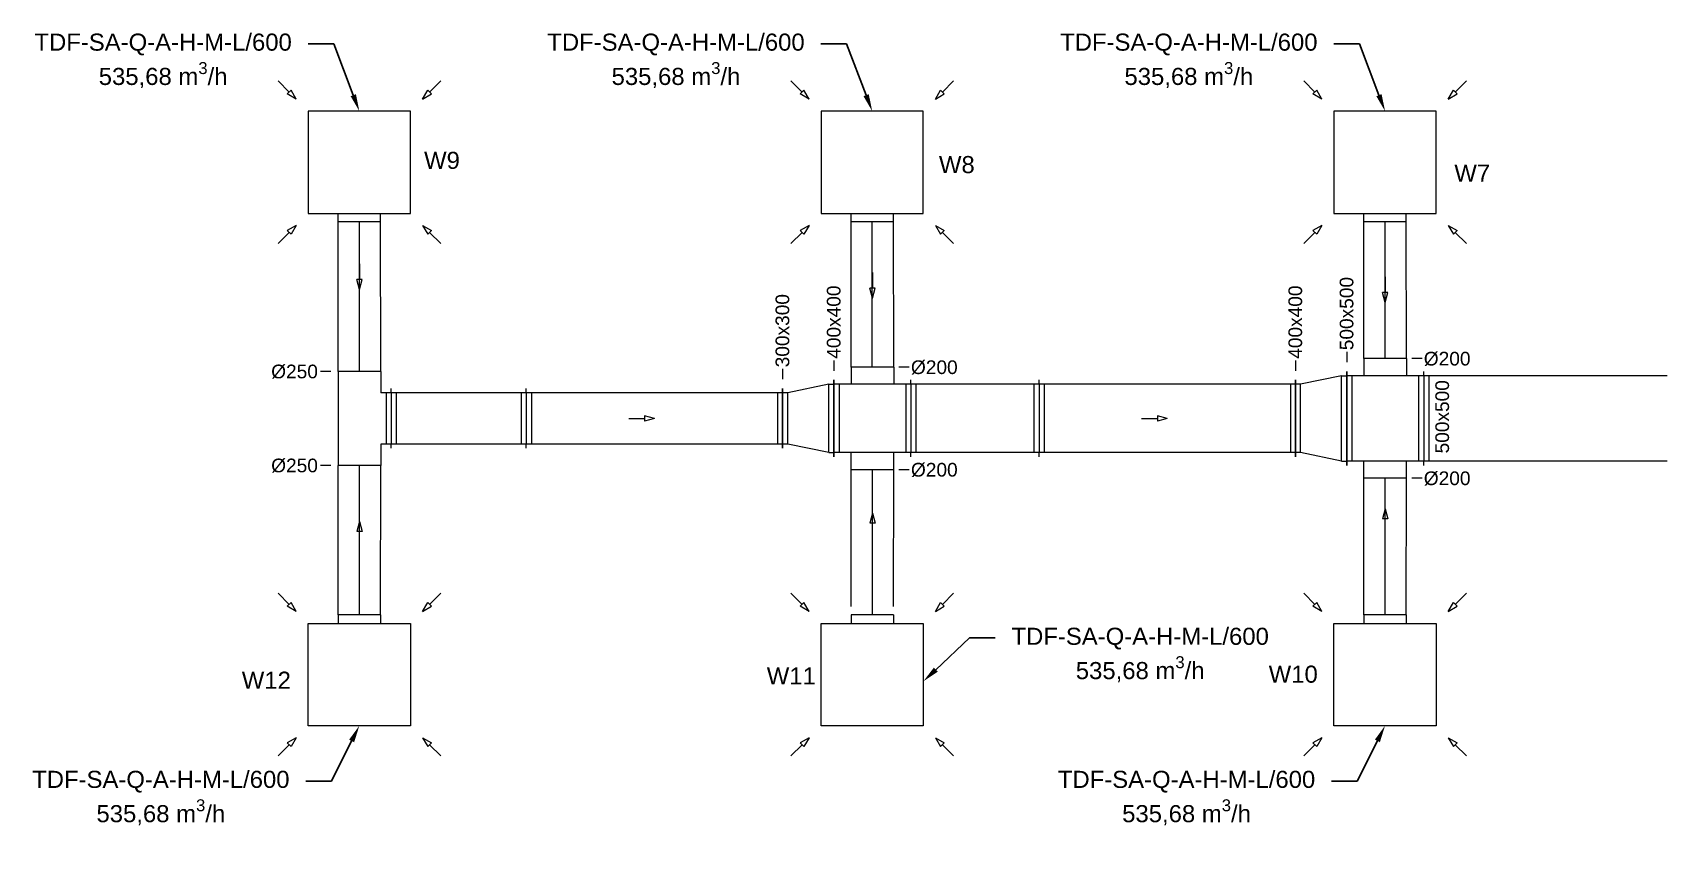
# Model space of a CAD drawing. Header units: millimetres. Extents: x 59762 to 60194, y -87842 to -87548.
# Drawn here: x 59943.16 to 59952.72, y -87738.57 to -87733.79 of the extents above; entities that cross this region are included whole.
import ezdxf
from ezdxf import colors
from ezdxf.entities.mleader import LeaderData, LeaderLine
from ezdxf.math import Vec2, Vec3

# ---------------------------------------------------------------- set-up
doc = ezdxf.new("R2010")
doc.units = ezdxf.units.MM
doc.linetypes.add('JIS_02_1.2', pattern=[2.5, 1.25, -1.25])
doc.linetypes.add('KRESKAKROPKA', pattern=[25.4, 12.7, -6.35, 0, -6.35])
for name, color, linetype, lineweight in [('kanały', 7, 'Continuous', 20), ('nawi. strzałki', 150, 'Continuous', 20), ('wymiary', 7, 'Continuous', 13), ('wyw opis', 30, 'Continuous', 20)]:
    doc.layers.add(name, color=color, linetype=linetype, lineweight=lineweight)
doc.layers.add('osie', color=7, linetype='JIS_02_1.2', lineweight=5, transparency=0.7)
doc.styles.add('styl1', font='arial.ttf', dxfattribs={"height": 0.08})
doc.linetypes.add('ZYGZAK', pattern='A,0.00254,-5.08,[131,ltypeshp.shx,S=5.08,R=0,X=-5.08,Y=0],-10.16,[131,ltypeshp.shx,S=5.08,R=180,X=5.08,Y=0],-5.08', length=20.32254)

msp = doc.modelspace()

# ---------------------------------------------------------------- texts
at = {"layer": 'wymiary', "color": 7, "ltscale": 20, "char_height": 0.08, "attachment_point": 7, "rotation": 90, "style": 'styl1'}
for s, insert in [('500x500', (59950.88556, -87735.643514)), ('300x300', (59947.58556, -87735.743514)), ('400x400', (59947.88556, -87735.693514)), ('400x400', (59950.58556, -87735.693514))]:
    msp.add_mtext_dynamic_manual_height_columns(s, width=0.44264358, gutter_width=1, heights=[0], dxfattribs=dict(at, insert=insert))
at = {"layer": 'wymiary', "color": 7, "ltscale": 20, "char_height": 0.08, "attachment_point": 1, "style": 'styl1'}
for s, insert in [('%%C250', (59944.554049, -87735.727854)), ('%%C200', (59948.296384, -87735.702854)), ('%%C200', (59951.296384, -87735.652854)), ('%%C250', (59944.554049, -87736.277854)), ('%%C200', (59948.296384, -87736.302854)), ('%%C200', (59951.296384, -87736.352854))]:
    msp.add_mtext_dynamic_manual_height_columns(s, width=0.44264358, gutter_width=1, heights=[0], dxfattribs=dict(at, insert=insert))
at = {"layer": 'wymiary', "ltscale": 20, "insert": (59951.363949, -87736.247342), "char_height": 0.08, "attachment_point": 1, "rotation": 90, "style": 'styl1'}
msp.add_mtext_dynamic_manual_height_columns('500x500', width=0.44264358, gutter_width=1, heights=[0], dxfattribs=at)
at = {"layer": 'wyw opis', "color": 7, "ltscale": 20, "char_height": 0.1, "attachment_point": 1, "style": 'styl1'}
for s, insert in [('W9', (59945.448406, -87734.482188)), ('W8', (59948.460139, -87734.507188)), ('W7', (59951.47504, -87734.557188)), ('W12', (59944.382189, -87737.524481)), ('W11', (59947.453099, -87737.499481)), ('W10', (59950.389083, -87737.489169))]:
    msp.add_mtext_dynamic_manual_height_columns(s, width=0.2, gutter_width=1, heights=[0], dxfattribs=dict(at, insert=insert))

# ---------------------------------------------------------------- linework, layer by layer
at = {"layer": 'kanały'}
for p, q in [((59945.368847, -87734.244567), (59944.770847, -87734.244567)), ((59944.770847, -87734.244567), (59944.770847, -87734.842567)), ((59945.368847, -87734.842567), (59945.368847, -87734.244567)), ((59948.368847, -87734.244567), (59947.770847, -87734.244567)), ((59947.770847, -87734.244567), (59947.770847, -87734.842567)), ((59948.368847, -87734.842567), (59948.368847, -87734.244567)), ((59951.368847, -87734.244567), (59950.770847, -87734.244567)), ((59950.770847, -87734.244567), (59950.770847, -87734.842567)), ((59951.368847, -87734.842567), (59951.368847, -87734.244567)), ((59944.770847, -87734.842567), (59945.368847, -87734.842567)), ((59944.945847, -87734.892567), (59944.945847, -87734.842567)), ((59945.193847, -87734.892567), (59945.193847, -87734.842567)), ((59947.770847, -87734.842567), (59948.368847, -87734.842567)), ((59947.945847, -87734.892567), (59947.945847, -87734.842567)), ((59948.193847, -87734.892567), (59948.193847, -87734.842567)), ((59950.770847, -87734.842567), (59951.368847, -87734.842567)), ((59950.945847, -87734.892567), (59950.945847, -87734.842567)), ((59951.193847, -87734.892567), (59951.193847, -87734.842567)), ((59945.193847, -87734.892567), (59944.945847, -87734.892567)), ((59948.193847, -87734.892567), (59947.945847, -87734.892567)), ((59951.193847, -87734.892567), (59950.945847, -87734.892567)), ((59944.945847, -87735.767567), (59944.945847, -87736.317567)), ((59945.195847, -87735.767567), (59944.945847, -87735.767567)), ((59945.195847, -87735.767567), (59945.195847, -87735.892567)), ((59945.255847, -87735.892567), (59945.195847, -87735.892567)), ((59945.255847, -87736.192567), (59945.195847, -87736.192567)), ((59945.195847, -87736.192567), (59945.195847, -87736.317567)), ((59945.195847, -87736.317567), (59944.945847, -87736.317567)), ((59944.770847, -87737.840567), (59944.770847, -87737.242567)), ((59944.770847, -87737.242567), (59945.368847, -87737.242567)), ((59945.193847, -87737.192567), (59944.945847, -87737.192567)), ((59944.945847, -87737.192567), (59944.945847, -87737.242567)), ((59945.193847, -87737.192567), (59945.193847, -87737.242567)), ((59945.368847, -87737.242567), (59945.368847, -87737.840567)), ((59947.770847, -87737.840567), (59947.770847, -87737.242567)), ((59947.770847, -87737.242567), (59948.368847, -87737.242567)), ((59948.193847, -87737.192567), (59947.945847, -87737.192567)), ((59947.945847, -87737.192567), (59947.945847, -87737.242567)), ((59948.193847, -87737.192567), (59948.193847, -87737.242567)), ((59948.368847, -87737.242567), (59948.368847, -87737.840567)), ((59950.770847, -87737.840567), (59950.770847, -87737.242567)), ((59950.770847, -87737.242567), (59951.368847, -87737.242567)), ((59951.193847, -87737.192567), (59950.945847, -87737.192567)), ((59950.945847, -87737.192567), (59950.945847, -87737.242567)), ((59951.193847, -87737.192567), (59951.193847, -87737.242567)), ((59951.368847, -87737.242567), (59951.368847, -87737.840567)), ((59945.368847, -87737.840567), (59944.770847, -87737.840567)), ((59948.368847, -87737.840567), (59947.770847, -87737.840567)), ((59951.368847, -87737.840567), (59950.770847, -87737.840567))]:
    msp.add_line(p, q, dxfattribs=at)
at = {"layer": 'kanały', "linetype": 'ZYGZAK', "ltscale": 0.1}
for p, q in [((59944.945847, -87735.767567), (59944.945847, -87734.892567)), ((59945.195847, -87735.767567), (59945.193847, -87734.892567)), ((59947.945847, -87735.742567), (59947.945847, -87734.892567)), ((59948.195847, -87735.742567), (59948.193847, -87734.892567)), ((59950.945847, -87735.692567), (59950.945847, -87734.892567)), ((59951.195847, -87735.692567), (59951.193847, -87734.892567)), ((59944.945847, -87737.192567), (59944.945847, -87736.317567)), ((59945.193847, -87737.192567), (59945.195847, -87736.317567)), ((59947.945847, -87737.142567), (59947.945847, -87736.342567)), ((59948.193847, -87737.142567), (59948.195847, -87736.342567)), ((59950.945847, -87737.192567), (59950.945847, -87736.392567)), ((59951.193847, -87737.192567), (59951.195847, -87736.392567))]:
    msp.add_line(p, q, dxfattribs=at)
at = {"layer": 'kanały', "ltscale": 20}
for p, q in [((59951.195847, -87735.692567), (59950.945847, -87735.692567)), ((59950.945847, -87735.692567), (59950.945847, -87735.792567)), ((59951.195847, -87735.692567), (59951.195847, -87735.792567)), ((59947.845847, -87735.842567), (59947.845847, -87735.817567)), ((59947.845847, -87735.817567), (59947.845847, -87735.842567)), ((59948.195847, -87735.742567), (59947.945847, -87735.742567)), ((59947.945847, -87735.742567), (59947.945847, -87735.842567)), ((59948.195847, -87735.742567), (59948.195847, -87735.842567)), ((59948.295847, -87735.842567), (59948.295847, -87735.817567)), ((59948.295847, -87735.842567), (59948.295847, -87735.817567)), ((59949.045847, -87735.842567), (59949.045847, -87735.817567)), ((59949.045847, -87735.842567), (59949.045847, -87735.817567)), ((59950.545847, -87735.817567), (59950.545847, -87735.842567)), ((59950.545847, -87735.842567), (59950.545847, -87735.817567)), ((59950.815847, -87735.792567), (59950.575847, -87735.842567)), ((59950.815847, -87736.292567), (59950.815847, -87735.792567)), ((59950.815847, -87735.792567), (59950.845847, -87735.792567)), ((59950.845847, -87735.792567), (59950.845847, -87735.767567)), ((59950.845847, -87735.767567), (59950.845847, -87735.792567)), ((59950.845847, -87735.792567), (59950.845847, -87736.292567)), ((59951.295847, -87735.792567), (59950.845847, -87735.792567)), ((59950.845847, -87736.292567), (59950.845847, -87735.792567)), ((59950.875847, -87735.792567), (59950.875847, -87736.292567)), ((59951.265847, -87735.792567), (59951.265847, -87736.292567)), ((59951.295847, -87735.792567), (59951.295847, -87735.767567)), ((59951.295847, -87735.792567), (59951.295847, -87735.767567)), ((59951.295847, -87735.792567), (59951.295847, -87736.292567)), ((59952.720847, -87735.792567), (59951.295847, -87735.792567)), ((59951.295847, -87735.792567), (59951.295847, -87736.292567)), ((59951.325847, -87735.792567), (59951.325847, -87736.292567)), ((59945.225847, -87735.892567), (59945.225847, -87736.192567)), ((59945.255847, -87735.892567), (59945.255847, -87735.867567)), ((59945.255847, -87735.892567), (59945.255847, -87735.867567)), ((59946.045847, -87735.892567), (59945.255847, -87735.892567)), ((59945.255847, -87735.892567), (59945.255847, -87736.192567)), ((59945.255847, -87735.892567), (59945.255847, -87736.192567)), ((59945.285847, -87735.892567), (59945.285847, -87736.192567)), ((59946.015847, -87735.892567), (59946.015847, -87736.192567)), ((59946.045847, -87735.892567), (59946.045847, -87735.867567)), ((59946.045847, -87735.892567), (59946.045847, -87735.867567)), ((59947.545847, -87735.892567), (59946.045847, -87735.892567)), ((59946.045847, -87735.892567), (59946.045847, -87736.192567)), ((59946.045847, -87735.892567), (59946.045847, -87736.192567)), ((59946.075847, -87735.892567), (59946.075847, -87736.192567)), ((59947.515847, -87735.892567), (59947.515847, -87736.192567)), ((59947.545847, -87735.867567), (59947.545847, -87735.892567)), ((59947.545847, -87735.892567), (59947.545847, -87735.867567)), ((59947.545847, -87736.192567), (59947.545847, -87735.892567)), ((59947.575847, -87735.892567), (59947.545847, -87735.892567)), ((59947.545847, -87735.892567), (59947.545847, -87736.192567)), ((59947.815847, -87735.842567), (59947.575847, -87735.892567)), ((59947.575847, -87736.192567), (59947.575847, -87735.892567)), ((59947.815847, -87736.242567), (59947.815847, -87735.842567)), ((59947.815847, -87735.842567), (59947.845847, -87735.842567)), ((59947.845847, -87735.842567), (59947.845847, -87736.242567)), ((59948.295847, -87735.842567), (59947.845847, -87735.842567)), ((59947.845847, -87736.242567), (59947.845847, -87735.842567)), ((59947.875847, -87735.842567), (59947.875847, -87736.242567)), ((59948.265847, -87735.842567), (59948.265847, -87736.242567)), ((59948.295847, -87735.842567), (59948.295847, -87736.242567)), ((59949.045847, -87735.842567), (59948.295847, -87735.842567)), ((59948.295847, -87735.842567), (59948.295847, -87736.242567)), ((59948.325847, -87735.842567), (59948.325847, -87736.242567)), ((59949.015847, -87735.842567), (59949.015847, -87736.242567)), ((59950.545847, -87735.842567), (59949.045847, -87735.842567)), ((59949.045847, -87735.842567), (59949.045847, -87736.242567)), ((59949.045847, -87735.842567), (59949.045847, -87736.242567)), ((59949.075847, -87735.842567), (59949.075847, -87736.242567)), ((59950.515847, -87735.842567), (59950.515847, -87736.242567)), ((59950.545847, -87736.242567), (59950.545847, -87735.842567)), ((59950.575847, -87735.842567), (59950.545847, -87735.842567)), ((59950.545847, -87735.842567), (59950.545847, -87736.242567)), ((59950.575847, -87736.242567), (59950.575847, -87735.842567)), ((59946.045847, -87736.192567), (59945.255847, -87736.192567)), ((59945.255847, -87736.217567), (59945.255847, -87736.192567)), ((59945.255847, -87736.217567), (59945.255847, -87736.192567)), ((59947.545847, -87736.192567), (59946.045847, -87736.192567)), ((59946.045847, -87736.217567), (59946.045847, -87736.192567)), ((59946.045847, -87736.217567), (59946.045847, -87736.192567)), ((59947.545847, -87736.192567), (59947.545847, -87736.217567)), ((59947.575847, -87736.192567), (59947.545847, -87736.192567)), ((59947.545847, -87736.217567), (59947.545847, -87736.192567)), ((59947.815847, -87736.242567), (59947.575847, -87736.192567)), ((59947.815847, -87736.242567), (59947.845847, -87736.242567)), ((59947.845847, -87736.267567), (59947.845847, -87736.242567)), ((59948.295847, -87736.242567), (59947.845847, -87736.242567)), ((59947.845847, -87736.242567), (59947.845847, -87736.267567)), ((59947.945847, -87736.342567), (59947.945847, -87736.242567)), ((59948.195847, -87736.342567), (59948.195847, -87736.242567)), ((59948.295847, -87736.267567), (59948.295847, -87736.242567)), ((59949.045847, -87736.242567), (59948.295847, -87736.242567)), ((59948.295847, -87736.267567), (59948.295847, -87736.242567)), ((59950.545847, -87736.242567), (59949.045847, -87736.242567)), ((59949.045847, -87736.267567), (59949.045847, -87736.242567)), ((59949.045847, -87736.267567), (59949.045847, -87736.242567)), ((59950.545847, -87736.242567), (59950.545847, -87736.267567)), ((59950.575847, -87736.242567), (59950.545847, -87736.242567)), ((59950.545847, -87736.267567), (59950.545847, -87736.242567)), ((59950.815847, -87736.292567), (59950.575847, -87736.242567)), ((59950.815847, -87736.292567), (59950.845847, -87736.292567)), ((59950.845847, -87736.317567), (59950.845847, -87736.292567)), ((59951.295847, -87736.292567), (59950.845847, -87736.292567)), ((59950.845847, -87736.292567), (59950.845847, -87736.317567)), ((59950.945847, -87736.392567), (59950.945847, -87736.292567)), ((59951.195847, -87736.392567), (59951.195847, -87736.292567)), ((59951.295847, -87736.317567), (59951.295847, -87736.292567)), ((59952.720847, -87736.292567), (59951.295847, -87736.292567)), ((59951.295847, -87736.317567), (59951.295847, -87736.292567)), ((59948.195847, -87736.342567), (59947.945847, -87736.342567)), ((59951.195847, -87736.392567), (59950.945847, -87736.392567))]:
    msp.add_line(p, q, dxfattribs=at)
at = {"layer": 'nawi. strzałki', "color": 7, "ltscale": 20}
for p, q in [((59944.59407, -87734.06779), (59944.659156, -87734.132876)), ((59945.545624, -87734.06779), (59945.480539, -87734.132876)), ((59947.59407, -87734.06779), (59947.659156, -87734.132876)), ((59948.545624, -87734.06779), (59948.480539, -87734.132876)), ((59950.59407, -87734.06779), (59950.659156, -87734.132876)), ((59951.545624, -87734.06779), (59951.480539, -87734.132876)), ((59944.648175, -87734.143856), (59944.670136, -87734.121895)), ((59944.700136, -87734.173856), (59944.648175, -87734.143856)), ((59944.700136, -87734.173856), (59944.670136, -87734.121895)), ((59945.439558, -87734.173856), (59945.469558, -87734.121895)), ((59945.439558, -87734.173856), (59945.491519, -87734.143856)), ((59945.469558, -87734.121895), (59945.491519, -87734.143856)), ((59947.648175, -87734.143856), (59947.670136, -87734.121895)), ((59947.700136, -87734.173856), (59947.648175, -87734.143856)), ((59947.700136, -87734.173856), (59947.670136, -87734.121895)), ((59948.439558, -87734.173856), (59948.469558, -87734.121895)), ((59948.439558, -87734.173856), (59948.491519, -87734.143856)), ((59948.469558, -87734.121895), (59948.491519, -87734.143856)), ((59950.648175, -87734.143856), (59950.670136, -87734.121895)), ((59950.700136, -87734.173856), (59950.648175, -87734.143856)), ((59950.700136, -87734.173856), (59950.670136, -87734.121895)), ((59951.439558, -87734.173856), (59951.469558, -87734.121895)), ((59951.439558, -87734.173856), (59951.491519, -87734.143856)), ((59951.469558, -87734.121895), (59951.491519, -87734.143856)), ((59944.59407, -87735.019344), (59944.659156, -87734.954258)), ((59944.700136, -87734.913278), (59944.648175, -87734.943278)), ((59944.670136, -87734.965239), (59944.648175, -87734.943278)), ((59944.700136, -87734.913278), (59944.670136, -87734.965239)), ((59945.439558, -87734.913278), (59945.469558, -87734.965239)), ((59945.439558, -87734.913278), (59945.491519, -87734.943278)), ((59945.491519, -87734.943278), (59945.469558, -87734.965239)), ((59945.545624, -87735.019344), (59945.480539, -87734.954258)), ((59947.59407, -87735.019344), (59947.659156, -87734.954258)), ((59947.700136, -87734.913278), (59947.648175, -87734.943278)), ((59947.670136, -87734.965239), (59947.648175, -87734.943278)), ((59947.700136, -87734.913278), (59947.670136, -87734.965239)), ((59948.439558, -87734.913278), (59948.469558, -87734.965239)), ((59948.439558, -87734.913278), (59948.491519, -87734.943278)), ((59948.491519, -87734.943278), (59948.469558, -87734.965239)), ((59948.545624, -87735.019344), (59948.480539, -87734.954258)), ((59950.59407, -87735.019344), (59950.659156, -87734.954258)), ((59950.700136, -87734.913278), (59950.648175, -87734.943278)), ((59950.670136, -87734.965239), (59950.648175, -87734.943278)), ((59950.700136, -87734.913278), (59950.670136, -87734.965239)), ((59951.439558, -87734.913278), (59951.469558, -87734.965239)), ((59951.439558, -87734.913278), (59951.491519, -87734.943278)), ((59951.491519, -87734.943278), (59951.469558, -87734.965239)), ((59951.545624, -87735.019344), (59951.480539, -87734.954258)), ((59945.070847, -87735.13839), (59945.070847, -87735.230435)), ((59945.070847, -87735.28839), (59945.055318, -87735.230435)), ((59945.086376, -87735.230435), (59945.055318, -87735.230435)), ((59945.070847, -87735.28839), (59945.086376, -87735.230435)), ((59948.070847, -87735.18839), (59948.070847, -87735.280435)), ((59951.070847, -87735.21339), (59951.070847, -87735.305435)), ((59948.070847, -87735.33839), (59948.055318, -87735.280435)), ((59948.086376, -87735.280435), (59948.055318, -87735.280435)), ((59948.070847, -87735.33839), (59948.086376, -87735.280435)), ((59951.070847, -87735.36339), (59951.055318, -87735.305435)), ((59951.086376, -87735.305435), (59951.055318, -87735.305435)), ((59951.070847, -87735.36339), (59951.086376, -87735.305435)), ((59946.645847, -87736.042567), (59946.737892, -87736.042567)), ((59946.795847, -87736.042567), (59946.737892, -87736.027038)), ((59946.737892, -87736.027038), (59946.737892, -87736.058096)), ((59946.795847, -87736.042567), (59946.737892, -87736.058096)), ((59949.645847, -87736.042567), (59949.737892, -87736.042567)), ((59949.795847, -87736.042567), (59949.737892, -87736.027038)), ((59949.737892, -87736.027038), (59949.737892, -87736.058096)), ((59949.795847, -87736.042567), (59949.737892, -87736.058096)), ((59951.070847, -87736.571744), (59951.055318, -87736.629699)), ((59951.070847, -87736.571744), (59951.086376, -87736.629699)), ((59945.070847, -87736.646744), (59945.055318, -87736.704699)), ((59945.070847, -87736.646744), (59945.086376, -87736.704699)), ((59948.070847, -87736.596744), (59948.055318, -87736.654699)), ((59948.086376, -87736.654699), (59948.055318, -87736.654699)), ((59948.070847, -87736.596744), (59948.086376, -87736.654699)), ((59948.070847, -87736.746744), (59948.070847, -87736.654699)), ((59951.086376, -87736.629699), (59951.055318, -87736.629699)), ((59951.070847, -87736.721744), (59951.070847, -87736.629699)), ((59945.086376, -87736.704699), (59945.055318, -87736.704699)), ((59945.070847, -87736.796744), (59945.070847, -87736.704699)), ((59944.59407, -87737.06579), (59944.659156, -87737.130876)), ((59945.545624, -87737.06579), (59945.480539, -87737.130876)), ((59947.59407, -87737.06579), (59947.659156, -87737.130876)), ((59948.545624, -87737.06579), (59948.480539, -87737.130876)), ((59950.59407, -87737.06579), (59950.659156, -87737.130876)), ((59951.545624, -87737.06579), (59951.480539, -87737.130876)), ((59944.670136, -87737.119895), (59944.648175, -87737.141856)), ((59944.700136, -87737.171856), (59944.648175, -87737.141856)), ((59944.700136, -87737.171856), (59944.670136, -87737.119895)), ((59945.439558, -87737.171856), (59945.469558, -87737.119895)), ((59945.439558, -87737.171856), (59945.491519, -87737.141856)), ((59945.491519, -87737.141856), (59945.469558, -87737.119895)), ((59947.670136, -87737.119895), (59947.648175, -87737.141856)), ((59947.700136, -87737.171856), (59947.648175, -87737.141856)), ((59947.700136, -87737.171856), (59947.670136, -87737.119895)), ((59948.439558, -87737.171856), (59948.469558, -87737.119895)), ((59948.439558, -87737.171856), (59948.491519, -87737.141856)), ((59948.491519, -87737.141856), (59948.469558, -87737.119895)), ((59950.670136, -87737.119895), (59950.648175, -87737.141856)), ((59950.700136, -87737.171856), (59950.648175, -87737.141856)), ((59950.700136, -87737.171856), (59950.670136, -87737.119895)), ((59951.439558, -87737.171856), (59951.469558, -87737.119895)), ((59951.439558, -87737.171856), (59951.491519, -87737.141856)), ((59951.491519, -87737.141856), (59951.469558, -87737.119895)), ((59944.700136, -87737.911278), (59944.648175, -87737.941278)), ((59944.700136, -87737.911278), (59944.670136, -87737.963239)), ((59945.439558, -87737.911278), (59945.491519, -87737.941278)), ((59945.439558, -87737.911278), (59945.469558, -87737.963239)), ((59947.700136, -87737.911278), (59947.648175, -87737.941278)), ((59947.700136, -87737.911278), (59947.670136, -87737.963239)), ((59948.439558, -87737.911278), (59948.491519, -87737.941278)), ((59948.439558, -87737.911278), (59948.469558, -87737.963239)), ((59950.700136, -87737.911278), (59950.648175, -87737.941278)), ((59950.700136, -87737.911278), (59950.670136, -87737.963239)), ((59951.439558, -87737.911278), (59951.491519, -87737.941278)), ((59951.439558, -87737.911278), (59951.469558, -87737.963239)), ((59944.59407, -87738.017344), (59944.659156, -87737.952258)), ((59944.648175, -87737.941278), (59944.670136, -87737.963239)), ((59945.469558, -87737.963239), (59945.491519, -87737.941278)), ((59945.545624, -87738.017344), (59945.480539, -87737.952258)), ((59947.59407, -87738.017344), (59947.659156, -87737.952258)), ((59947.648175, -87737.941278), (59947.670136, -87737.963239)), ((59948.469558, -87737.963239), (59948.491519, -87737.941278)), ((59948.545624, -87738.017344), (59948.480539, -87737.952258)), ((59950.59407, -87738.017344), (59950.659156, -87737.952258)), ((59950.648175, -87737.941278), (59950.670136, -87737.963239)), ((59951.469558, -87737.963239), (59951.491519, -87737.941278)), ((59951.545624, -87738.017344), (59951.480539, -87737.952258))]:
    msp.add_line(p, q, dxfattribs=at)
at = {"layer": 'osie', "color": 7, "linetype": 'KRESKAKROPKA', "ltscale": 0.1}
for p, q in [((59945.069847, -87735.767567), (59945.069847, -87734.892567)), ((59948.069847, -87735.742567), (59948.069847, -87734.892567)), ((59951.069847, -87735.692567), (59951.069847, -87734.892567)), ((59945.069847, -87737.192567), (59945.069847, -87736.317567)), ((59948.070847, -87737.192567), (59948.070847, -87736.342567)), ((59951.070847, -87737.192567), (59951.070847, -87736.392567))]:
    msp.add_line(p, q, dxfattribs=at)
at = {"layer": 'wymiary', "color": 7}
for p, q in [((59947.845847, -87735.703339), (59947.845847, -87735.763695)), ((59950.545847, -87735.703339), (59950.545847, -87735.763695)), ((59950.845847, -87735.653339), (59950.845847, -87735.713695)), ((59951.286558, -87735.692567), (59951.226203, -87735.692567)), ((59944.902038, -87735.767567), (59944.841683, -87735.767567)), ((59947.545847, -87735.753339), (59947.545847, -87735.813695)), ((59948.286558, -87735.742567), (59948.226203, -87735.742567)), ((59944.902038, -87736.317567), (59944.841683, -87736.317567)), ((59948.286558, -87736.342567), (59948.226203, -87736.342567)), ((59951.286558, -87736.392567), (59951.226203, -87736.392567))]:
    msp.add_line(p, q, dxfattribs=at)

msp.set_redraw_order([(e.dxf.handle, doc.entitydb.next_handle()) for e in msp.query("TEXT MTEXT ATTDEF DIMENSION ARC_DIMENSION")])  # texts and dimensions are drawn at this point

# ---------------------------------------------------------------- leaders
at = {"layer": 'wyw opis', "color": 7, "ltscale": 20}
ml = msp.add_multileader_mtext('Standard', dxfattribs=at)
ml.set_content('\\A1;TDF-SA-Q-A-H-M-L/600\\P535,68 m{\\H0.7x;\\S3^ ;}/h', color=7, style='styl1')
ml.set_leader_properties()
ml.build(insert=Vec2(0, 0))
ml.multileader.update_dxf_attribs({"dogleg_length": 0.3, "arrow_head_size": 0.1})
ctx = ml.context
ctx.base_point, ctx.char_height, ctx.arrow_head_size, ctx.landing_gap_size, ctx.plane_origin = Vec3(59943.074076, -87733.850451), 0.1, 0.1, 0.1, Vec3(59944.820847, -87734.493567)
ctx.text_align_type = 1
notes = []
notes.append((ctx, [(0, (1, 1, 0), (59944.919847, -87733.850451), (-1, 0), 0.15, [(0, [(59945.069847, -87734.244567)], 0, [])])]))
ctx.mtext.insert, ctx.mtext.alignment, ctx.mtext.flow_direction = Vec3(59943.921962, -87733.79056), 2, 5
ml = msp.add_multileader_mtext('Standard', dxfattribs=at)
ml.set_content('\\A1;TDF-SA-Q-A-H-M-L/600\\P535,68 m{\\H0.7x;\\S3^ ;}/h', color=7, style='styl1')
ml.set_leader_properties()
ml.build(insert=Vec2(0, 0))
ml.multileader.update_dxf_attribs({"dogleg_length": 0.3, "arrow_head_size": 0.1})
ctx = ml.context
ctx.base_point, ctx.char_height, ctx.arrow_head_size, ctx.landing_gap_size, ctx.plane_origin = Vec3(59946.074076, -87733.850451), 0.1, 0.1, 0.1, Vec3(59947.820847, -87734.493567)
ctx.text_align_type = 1
notes.append((ctx, [(0, (1, 1, 0), (59947.919847, -87733.850451), (-1, 0), 0.15, [(0, [(59948.069847, -87734.244567)], 0, [])])]))
ctx.mtext.insert, ctx.mtext.alignment, ctx.mtext.flow_direction = Vec3(59946.921962, -87733.79056), 2, 5
ml = msp.add_multileader_mtext('Standard', dxfattribs=at)
ml.set_content('\\A1;TDF-SA-Q-A-H-M-L/600\\P535,68 m{\\H0.7x;\\S3^ ;}/h', color=7, style='styl1')
ml.set_leader_properties()
ml.build(insert=Vec2(0, 0))
ml.multileader.update_dxf_attribs({"dogleg_length": 0.3, "arrow_head_size": 0.1})
ctx = ml.context
ctx.base_point, ctx.char_height, ctx.arrow_head_size, ctx.landing_gap_size, ctx.plane_origin = Vec3(59949.074076, -87733.850451), 0.1, 0.1, 0.1, Vec3(59950.820847, -87734.493567)
ctx.text_align_type = 1
notes.append((ctx, [(0, (1, 1, 0), (59950.919847, -87733.850451), (-1, 0), 0.15, [(0, [(59951.069847, -87734.244567)], 0, [])])]))
ctx.mtext.insert, ctx.mtext.alignment, ctx.mtext.flow_direction = Vec3(59949.921962, -87733.79056), 2, 5
ml = msp.add_multileader_mtext('Standard', dxfattribs=at)
ml.set_content('\\A1;TDF-SA-Q-A-H-M-L/600\\P535,68 m{\\H0.7x;\\S3^ ;}/h', color=7, style='styl1')
ml.set_leader_properties()
ml.build(insert=Vec2(0, 0))
ml.multileader.update_dxf_attribs({"dogleg_length": 0.3, "arrow_head_size": 0.1})
ctx = ml.context
ctx.base_point, ctx.char_height, ctx.arrow_head_size, ctx.landing_gap_size, ctx.plane_origin = Vec3(59948.789445, -87737.327402), 0.1, 0.1, 0.1, Vec3(59947.839994, -87738.08699)
ctx.text_align_type = 1
notes.append((ctx, [(1, (1, 1, 0), (59948.639445, -87737.327402), (1, 0), 0.15, [(0, [(59948.368847, -87737.581303)], 0, [])])]))
ctx.mtext.insert, ctx.mtext.alignment, ctx.mtext.flow_direction = Vec3(59949.63733, -87737.267511), 2, 5
ml = msp.add_multileader_mtext('Standard', dxfattribs=at)
ml.set_content('\\A1;TDF-SA-Q-A-H-M-L/600\\P535,68 m{\\H0.7x;\\S3^ ;}/h', color=7, style='styl1')
ml.set_leader_properties()
ml.build(insert=Vec2(0, 0))
ml.multileader.update_dxf_attribs({"dogleg_length": 0.3, "arrow_head_size": 0.1})
ctx = ml.context
ctx.base_point, ctx.char_height, ctx.arrow_head_size, ctx.landing_gap_size, ctx.plane_origin = Vec3(59943.060734, -87738.164678), 0.1, 0.1, 0.1, Vec3(59944.839994, -87738.08699)
ctx.text_align_type = 1
notes.append((ctx, [(0, (1, 1, 0), (59944.906505, -87738.164678), (-1, 0), 0.15, [(0, [(59945.069847, -87737.840567)], 0, [])])]))
ctx.mtext.insert, ctx.mtext.alignment, ctx.mtext.flow_direction = Vec3(59943.908619, -87738.104787), 2, 5
ml = msp.add_multileader_mtext('Standard', dxfattribs=at)
ml.set_content('\\A1;TDF-SA-Q-A-H-M-L/600\\P535,68 m{\\H0.7x;\\S3^ ;}/h', color=7, style='styl1')
ml.set_leader_properties()
ml.build(insert=Vec2(0, 0))
ml.multileader.update_dxf_attribs({"dogleg_length": 0.3, "arrow_head_size": 0.1})
ctx = ml.context
ctx.base_point, ctx.char_height, ctx.arrow_head_size, ctx.landing_gap_size, ctx.plane_origin = Vec3(59949.060734, -87738.164678), 0.1, 0.1, 0.1, Vec3(59950.839994, -87738.08699)
ctx.text_align_type = 1
notes.append((ctx, [(0, (1, 1, 0), (59950.906505, -87738.164678), (-1, 0), 0.15, [(0, [(59951.069847, -87737.840567)], 0, [])])]))
ctx.mtext.insert, ctx.mtext.alignment, ctx.mtext.flow_direction = Vec3(59949.908619, -87738.104787), 2, 5
for ctx, leaders in notes:
    for number, flags, end, landing, length, lines in leaders:
        leader = LeaderData()
        leader.index, (leader.has_last_leader_line, leader.has_dogleg_vector, leader.attachment_direction) = number, flags
        leader.last_leader_point, leader.dogleg_vector, leader.dogleg_length = Vec3(end), Vec3(landing), length
        for number, points, colour, breaks in lines:
            line = LeaderLine()
            line.index, line.vertices, line.color, line.breaks = number, Vec3.list(points), colors.encode_raw_color(colour), breaks
            leader.lines.append(line)
        ctx.leaders.append(leader)

doc.saveas('drawing.dxf')
